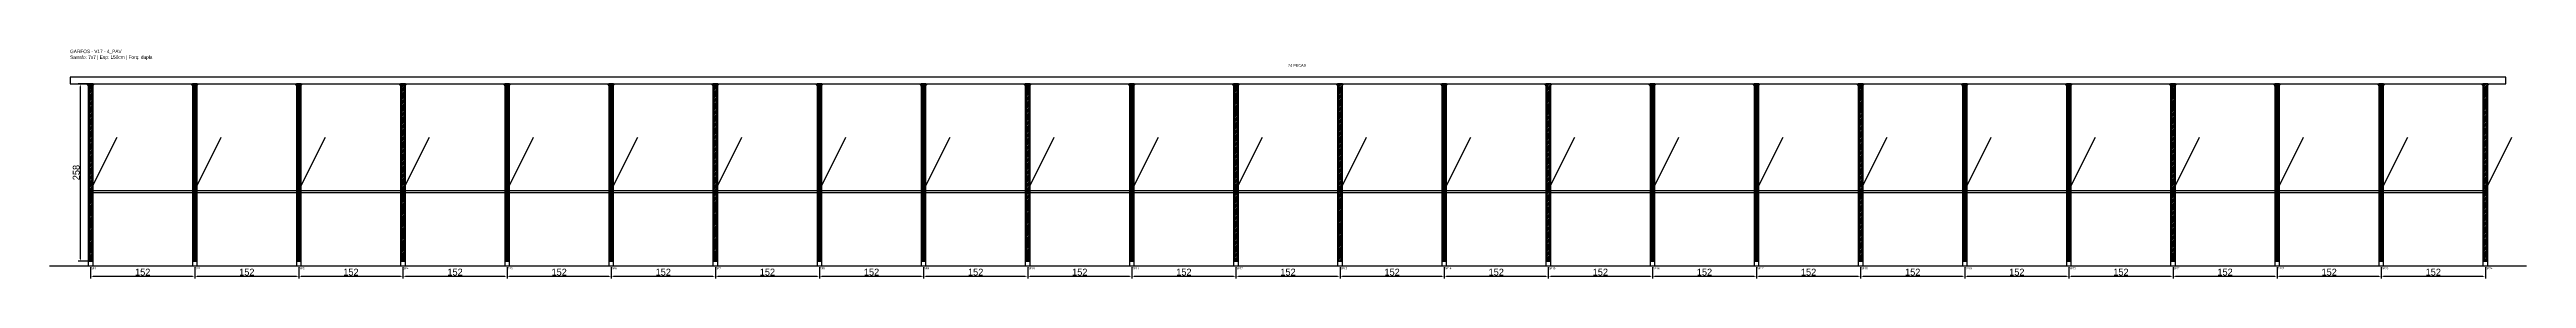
# Model space of a CAD drawing. Header units: metres. Extents: x -30 to 3585, y -25 to 308.
import ezdxf

# ---------------------------------------------------------------- set-up
doc = ezdxf.new("R2010")
doc.units = ezdxf.units.M
for name, color, linetype in [('BARRA_ANCORAGEM', 1, 'Continuous'), ('COTA', 241, 'Continuous'), ('GARFOS OK', 3, 'Continuous'), ('NOME DA VIGA', 6, 'Continuous'), ('SARR_7x7', 40, 'Continuous'), ('TIRAS REESCORAMENTO', 252, 'Continuous'), ('VIGAS', 3, 'Continuous')]:
    doc.layers.add(name, color=color, linetype=linetype)
doc.dimstyles.new('EZ DXF', dxfattribs={"dimtxt": 10, "dimasz": 3.5, "dimexe": 3, "dimexo": 1.5, "dimgap": 1, "dimtad": 1, "dimdec": 1, "dimdsep": 46, "dimcen": 2.5, "dimazin": 3, "dimtfac": 1, "dimtmove": 0, "dimatfit": 3})

msp = doc.modelspace()

# ---------------------------------------------------------------- hatches: boundary and pattern name
at = {"layer": 'COTA'}
h = msp.add_hatch(dxfattribs=at)
h.set_pattern_fill('ANSI31', scale=0.5)
h.paths.add_polyline_path([(26.5, 0), (33.5, 0), (33.5, 258), (26.5, 258)])
h = msp.add_hatch(dxfattribs=at)
h.set_pattern_fill('ANSI31', scale=0.5)
h.paths.add_polyline_path([(178.48, 0), (185.48, 0), (185.48, 258), (178.48, 258)])
h = msp.add_hatch(dxfattribs=at)
h.set_pattern_fill('ANSI31', scale=0.5)
h.paths.add_polyline_path([(330.45, 0), (337.45, 0), (337.45, 258), (330.45, 258)])
h = msp.add_hatch(dxfattribs=at)
h.set_pattern_fill('ANSI31', scale=0.5)
h.paths.add_polyline_path([(482.43, 0), (489.43, 0), (489.43, 258), (482.43, 258)])
h = msp.add_hatch(dxfattribs=at)
h.set_pattern_fill('ANSI31', scale=0.5)
h.paths.add_polyline_path([(634.41, 0), (641.41, 0), (641.41, 258), (634.41, 258)])
h = msp.add_hatch(dxfattribs=at)
h.set_pattern_fill('ANSI31', scale=0.5)
h.paths.add_polyline_path([(786.38, 0), (793.38, 0), (793.38, 258), (786.38, 258)])
h = msp.add_hatch(dxfattribs=at)
h.set_pattern_fill('ANSI31', scale=0.5)
h.paths.add_polyline_path([(938.36, 0), (945.36, 0), (945.36, 258), (938.36, 258)])
h = msp.add_hatch(dxfattribs=at)
h.set_pattern_fill('ANSI31', scale=0.5)
h.paths.add_polyline_path([(1090.34, 0), (1097.34, 0), (1097.34, 258), (1090.34, 258)])
h = msp.add_hatch(dxfattribs=at)
h.set_pattern_fill('ANSI31', scale=0.5)
h.paths.add_polyline_path([(1242.31, 0), (1249.31, 0), (1249.31, 258), (1242.31, 258)])
h = msp.add_hatch(dxfattribs=at)
h.set_pattern_fill('ANSI31', scale=0.5)
h.paths.add_polyline_path([(1394.29, 0), (1401.29, 0), (1401.29, 258), (1394.29, 258)])
h = msp.add_hatch(dxfattribs=at)
h.set_pattern_fill('ANSI31', scale=0.5)
h.paths.add_polyline_path([(1546.27, 0), (1553.27, 0), (1553.27, 258), (1546.27, 258)])
h = msp.add_hatch(dxfattribs=at)
h.set_pattern_fill('ANSI31', scale=0.5)
h.paths.add_polyline_path([(1698.24, 0), (1705.24, 0), (1705.24, 258), (1698.24, 258)])
h = msp.add_hatch(dxfattribs=at)
h.set_pattern_fill('ANSI31', scale=0.5)
h.paths.add_polyline_path([(1850.22, 0), (1857.22, 0), (1857.22, 258), (1850.22, 258)])
h = msp.add_hatch(dxfattribs=at)
h.set_pattern_fill('ANSI31', scale=0.5)
h.paths.add_polyline_path([(2002.2, 0), (2009.2, 0), (2009.2, 258), (2002.2, 258)])
h = msp.add_hatch(dxfattribs=at)
h.set_pattern_fill('ANSI31', scale=0.5)
h.paths.add_polyline_path([(2154.17, 0), (2161.17, 0), (2161.17, 258), (2154.17, 258)])
h = msp.add_hatch(dxfattribs=at)
h.set_pattern_fill('ANSI31', scale=0.5)
h.paths.add_polyline_path([(2306.15, 0), (2313.15, 0), (2313.15, 258), (2306.15, 258)])
h = msp.add_hatch(dxfattribs=at)
h.set_pattern_fill('ANSI31', scale=0.5)
h.paths.add_polyline_path([(2458.13, 0), (2465.13, 0), (2465.13, 258), (2458.13, 258)])
h = msp.add_hatch(dxfattribs=at)
h.set_pattern_fill('ANSI31', scale=0.5)
h.paths.add_polyline_path([(2610.1, 0), (2617.1, 0), (2617.1, 258), (2610.1, 258)])
h = msp.add_hatch(dxfattribs=at)
h.set_pattern_fill('ANSI31', scale=0.5)
h.paths.add_polyline_path([(2762.08, 0), (2769.08, 0), (2769.08, 258), (2762.08, 258)])
h = msp.add_hatch(dxfattribs=at)
h.set_pattern_fill('ANSI31', scale=0.5)
h.paths.add_polyline_path([(2914.06, 0), (2921.06, 0), (2921.06, 258), (2914.06, 258)])
h = msp.add_hatch(dxfattribs=at)
h.set_pattern_fill('ANSI31', scale=0.5)
h.paths.add_polyline_path([(3066.03, 0), (3073.03, 0), (3073.03, 258), (3066.03, 258)])
h = msp.add_hatch(dxfattribs=at)
h.set_pattern_fill('ANSI31', scale=0.5)
h.paths.add_polyline_path([(3218.01, 0), (3225.01, 0), (3225.01, 258), (3218.01, 258)])
h = msp.add_hatch(dxfattribs=at)
h.set_pattern_fill('ANSI31', scale=0.5)
h.paths.add_polyline_path([(3369.99, 0), (3376.99, 0), (3376.99, 258), (3369.99, 258)])
h = msp.add_hatch(dxfattribs=at)
h.set_pattern_fill('ANSI31', scale=0.5)
h.paths.add_polyline_path([(3521.96, 0), (3528.96, 0), (3528.96, 258), (3521.96, 258)])

# ---------------------------------------------------------------- linework, layer by layer
at = {"layer": 'BARRA_ANCORAGEM'}
for p, q in [((30, 103.2), (68.7, 180.6)), ((181.98, 103.2), (220.68, 180.6)), ((333.95, 103.2), (372.65, 180.6)), ((485.93, 103.2), (524.63, 180.6)), ((637.91, 103.2), (676.61, 180.6)), ((789.88, 103.2), (828.58, 180.6)), ((941.86, 103.2), (980.56, 180.6)), ((1093.84, 103.2), (1132.54, 180.6)), ((1245.81, 103.2), (1284.51, 180.6)), ((1397.79, 103.2), (1436.49, 180.6)), ((1549.77, 103.2), (1588.47, 180.6)), ((1701.74, 103.2), (1740.44, 180.6)), ((1853.72, 103.2), (1892.42, 180.6)), ((2005.7, 103.2), (2044.4, 180.6)), ((2157.67, 103.2), (2196.37, 180.6)), ((2309.65, 103.2), (2348.35, 180.6)), ((2461.63, 103.2), (2500.33, 180.6)), ((2613.6, 103.2), (2652.3, 180.6)), ((2765.58, 103.2), (2804.28, 180.6)), ((2917.56, 103.2), (2956.26, 180.6)), ((3069.53, 103.2), (3108.23, 180.6)), ((3221.51, 103.2), (3260.21, 180.6)), ((3373.49, 103.2), (3412.19, 180.6)), ((3525.46, 103.2), (3564.16, 180.6))]:
    msp.add_line(p, q, dxfattribs=at)
at = {"layer": 'GARFOS OK'}
for p, q in [((30, 251), (25, 258)), ((25, 258), (35, 258)), ((30, 251), (35, 258)), ((181.98, 251), (176.98, 258)), ((176.98, 258), (186.98, 258)), ((181.98, 251), (186.98, 258)), ((333.95, 251), (328.95, 258)), ((328.95, 258), (338.95, 258)), ((333.95, 251), (338.95, 258)), ((485.93, 251), (480.93, 258)), ((480.93, 258), (490.93, 258)), ((485.93, 251), (490.93, 258)), ((637.91, 251), (632.91, 258)), ((632.91, 258), (642.91, 258)), ((637.91, 251), (642.91, 258)), ((789.88, 251), (784.88, 258)), ((784.88, 258), (794.88, 258)), ((789.88, 251), (794.88, 258)), ((941.86, 251), (936.86, 258)), ((936.86, 258), (946.86, 258)), ((941.86, 251), (946.86, 258)), ((1093.84, 251), (1088.84, 258)), ((1088.84, 258), (1098.84, 258)), ((1093.84, 251), (1098.84, 258)), ((1245.81, 251), (1240.81, 258)), ((1240.81, 258), (1250.81, 258)), ((1245.81, 251), (1250.81, 258)), ((1397.79, 251), (1392.79, 258)), ((1392.79, 258), (1402.79, 258)), ((1397.79, 251), (1402.79, 258)), ((1549.77, 251), (1544.77, 258)), ((1544.77, 258), (1554.77, 258)), ((1549.77, 251), (1554.77, 258)), ((1701.74, 251), (1696.74, 258)), ((1696.74, 258), (1706.74, 258)), ((1701.74, 251), (1706.74, 258)), ((1853.72, 251), (1848.72, 258)), ((1848.72, 258), (1858.72, 258)), ((1853.72, 251), (1858.72, 258)), ((2005.7, 251), (2000.7, 258)), ((2000.7, 258), (2010.7, 258)), ((2005.7, 251), (2010.7, 258)), ((2157.67, 251), (2152.67, 258)), ((2152.67, 258), (2162.67, 258)), ((2157.67, 251), (2162.67, 258)), ((2309.65, 251), (2304.65, 258)), ((2304.65, 258), (2314.65, 258)), ((2309.65, 251), (2314.65, 258)), ((2461.63, 251), (2456.63, 258)), ((2456.63, 258), (2466.63, 258)), ((2461.63, 251), (2466.63, 258)), ((2613.6, 251), (2608.6, 258)), ((2608.6, 258), (2618.6, 258)), ((2613.6, 251), (2618.6, 258)), ((2765.58, 251), (2760.58, 258)), ((2760.58, 258), (2770.58, 258)), ((2765.58, 251), (2770.58, 258)), ((2917.56, 251), (2912.56, 258)), ((2912.56, 258), (2922.56, 258)), ((2917.56, 251), (2922.56, 258)), ((3069.53, 251), (3064.53, 258)), ((3064.53, 258), (3074.53, 258)), ((3069.53, 251), (3074.53, 258)), ((3221.51, 251), (3216.51, 258)), ((3216.51, 258), (3226.51, 258)), ((3221.51, 251), (3226.51, 258)), ((3373.49, 251), (3368.49, 258)), ((3368.49, 258), (3378.49, 258)), ((3373.49, 251), (3378.49, 258)), ((3525.46, 251), (3520.46, 258)), ((3520.46, 258), (3530.46, 258)), ((3525.46, 251), (3530.46, 258))]:
    msp.add_line(p, q, dxfattribs=at)
at = {"layer": 'GARFOS OK', "linetype": 'CONTINUOUS'}
msp.add_line((-30, -7), (3585.46, -7), dxfattribs=at)
at = {"layer": 'GARFOS OK'}
for points in [[(26.5, 0), (33.5, 0), (33.5, 258), (26.5, 258), (26.5, 0)], [(178.48, 0), (185.48, 0), (185.48, 258), (178.48, 258), (178.48, 0)], [(330.45, 0), (337.45, 0), (337.45, 258), (330.45, 258), (330.45, 0)], [(482.43, 0), (489.43, 0), (489.43, 258), (482.43, 258), (482.43, 0)], [(634.41, 0), (641.41, 0), (641.41, 258), (634.41, 258), (634.41, 0)], [(786.38, 0), (793.38, 0), (793.38, 258), (786.38, 258), (786.38, 0)], [(938.36, 0), (945.36, 0), (945.36, 258), (938.36, 258), (938.36, 0)], [(1090.34, 0), (1097.34, 0), (1097.34, 258), (1090.34, 258), (1090.34, 0)], [(1242.31, 0), (1249.31, 0), (1249.31, 258), (1242.31, 258), (1242.31, 0)], [(1394.29, 0), (1401.29, 0), (1401.29, 258), (1394.29, 258), (1394.29, 0)], [(1546.27, 0), (1553.27, 0), (1553.27, 258), (1546.27, 258), (1546.27, 0)], [(1698.24, 0), (1705.24, 0), (1705.24, 258), (1698.24, 258), (1698.24, 0)], [(1850.22, 0), (1857.22, 0), (1857.22, 258), (1850.22, 258), (1850.22, 0)], [(2002.2, 0), (2009.2, 0), (2009.2, 258), (2002.2, 258), (2002.2, 0)], [(2154.17, 0), (2161.17, 0), (2161.17, 258), (2154.17, 258), (2154.17, 0)], [(2306.15, 0), (2313.15, 0), (2313.15, 258), (2306.15, 258), (2306.15, 0)], [(2458.13, 0), (2465.13, 0), (2465.13, 258), (2458.13, 258), (2458.13, 0)], [(2610.1, 0), (2617.1, 0), (2617.1, 258), (2610.1, 258), (2610.1, 0)], [(2762.08, 0), (2769.08, 0), (2769.08, 258), (2762.08, 258), (2762.08, 0)], [(2914.06, 0), (2921.06, 0), (2921.06, 258), (2914.06, 258), (2914.06, 0)], [(3066.03, 0), (3073.03, 0), (3073.03, 258), (3066.03, 258), (3066.03, 0)], [(3218.01, 0), (3225.01, 0), (3225.01, 258), (3218.01, 258), (3218.01, 0)], [(3369.99, 0), (3376.99, 0), (3376.99, 258), (3369.99, 258), (3369.99, 0)], [(3521.96, 0), (3528.96, 0), (3528.96, 258), (3521.96, 258), (3521.96, 0)]]:
    msp.add_lwpolyline(points, dxfattribs=at)
at = {"layer": 'SARR_7x7'}
for points in [[(26.5, -7), (33.5, -7), (33.5, 0), (26.5, 0), (26.5, -7)], [(178.48, -7), (185.48, -7), (185.48, 0), (178.48, 0), (178.48, -7)], [(330.45, -7), (337.45, -7), (337.45, 0), (330.45, 0), (330.45, -7)], [(482.43, -7), (489.43, -7), (489.43, 0), (482.43, 0), (482.43, -7)], [(634.41, -7), (641.41, -7), (641.41, 0), (634.41, 0), (634.41, -7)], [(786.38, -7), (793.38, -7), (793.38, 0), (786.38, 0), (786.38, -7)], [(938.36, -7), (945.36, -7), (945.36, 0), (938.36, 0), (938.36, -7)], [(1090.34, -7), (1097.34, -7), (1097.34, 0), (1090.34, 0), (1090.34, -7)], [(1242.31, -7), (1249.31, -7), (1249.31, 0), (1242.31, 0), (1242.31, -7)], [(1394.29, -7), (1401.29, -7), (1401.29, 0), (1394.29, 0), (1394.29, -7)], [(1546.27, -7), (1553.27, -7), (1553.27, 0), (1546.27, 0), (1546.27, -7)], [(1698.24, -7), (1705.24, -7), (1705.24, 0), (1698.24, 0), (1698.24, -7)], [(1850.22, -7), (1857.22, -7), (1857.22, 0), (1850.22, 0), (1850.22, -7)], [(2002.2, -7), (2009.2, -7), (2009.2, 0), (2002.2, 0), (2002.2, -7)], [(2154.17, -7), (2161.17, -7), (2161.17, 0), (2154.17, 0), (2154.17, -7)], [(2306.15, -7), (2313.15, -7), (2313.15, 0), (2306.15, 0), (2306.15, -7)], [(2458.13, -7), (2465.13, -7), (2465.13, 0), (2458.13, 0), (2458.13, -7)], [(2610.1, -7), (2617.1, -7), (2617.1, 0), (2610.1, 0), (2610.1, -7)], [(2762.08, -7), (2769.08, -7), (2769.08, 0), (2762.08, 0), (2762.08, -7)], [(2914.06, -7), (2921.06, -7), (2921.06, 0), (2914.06, 0), (2914.06, -7)], [(3066.03, -7), (3073.03, -7), (3073.03, 0), (3066.03, 0), (3066.03, -7)], [(3218.01, -7), (3225.01, -7), (3225.01, 0), (3218.01, 0), (3218.01, -7)], [(3369.99, -7), (3376.99, -7), (3376.99, 0), (3369.99, 0), (3369.99, -7)], [(3521.96, -7), (3528.96, -7), (3528.96, 0), (3521.96, 0), (3521.96, -7)]]:
    msp.add_lwpolyline(points, dxfattribs=at)
at = {"layer": 'TIRAS REESCORAMENTO'}
for points in [[(30, 100), (181.98, 100), (181.98, 102.5), (30, 102.5), (30, 100)], [(181.98, 100), (333.95, 100), (333.95, 102.5), (181.98, 102.5), (181.98, 100)], [(333.95, 100), (485.93, 100), (485.93, 102.5), (333.95, 102.5), (333.95, 100)], [(485.93, 100), (637.91, 100), (637.91, 102.5), (485.93, 102.5), (485.93, 100)], [(637.91, 100), (789.88, 100), (789.88, 102.5), (637.91, 102.5), (637.91, 100)], [(789.88, 100), (941.86, 100), (941.86, 102.5), (789.88, 102.5), (789.88, 100)], [(941.86, 100), (1093.84, 100), (1093.84, 102.5), (941.86, 102.5), (941.86, 100)], [(1093.84, 100), (1245.81, 100), (1245.81, 102.5), (1093.84, 102.5), (1093.84, 100)], [(1245.81, 100), (1397.79, 100), (1397.79, 102.5), (1245.81, 102.5), (1245.81, 100)], [(1397.79, 100), (1549.77, 100), (1549.77, 102.5), (1397.79, 102.5), (1397.79, 100)], [(1549.77, 100), (1701.74, 100), (1701.74, 102.5), (1549.77, 102.5), (1549.77, 100)], [(1701.74, 100), (1853.72, 100), (1853.72, 102.5), (1701.74, 102.5), (1701.74, 100)], [(1853.72, 100), (2005.7, 100), (2005.7, 102.5), (1853.72, 102.5), (1853.72, 100)], [(2005.7, 100), (2157.67, 100), (2157.67, 102.5), (2005.7, 102.5), (2005.7, 100)], [(2157.67, 100), (2309.65, 100), (2309.65, 102.5), (2157.67, 102.5), (2157.67, 100)], [(2309.65, 100), (2461.63, 100), (2461.63, 102.5), (2309.65, 102.5), (2309.65, 100)], [(2461.63, 100), (2613.6, 100), (2613.6, 102.5), (2461.63, 102.5), (2461.63, 100)], [(2613.6, 100), (2765.58, 100), (2765.58, 102.5), (2613.6, 102.5), (2613.6, 100)], [(2765.58, 100), (2917.56, 100), (2917.56, 102.5), (2765.58, 102.5), (2765.58, 100)], [(2917.56, 100), (3069.53, 100), (3069.53, 102.5), (2917.56, 102.5), (2917.56, 100)], [(3069.53, 100), (3221.51, 100), (3221.51, 102.5), (3069.53, 102.5), (3069.53, 100)], [(3221.51, 100), (3373.49, 100), (3373.49, 102.5), (3221.51, 102.5), (3221.51, 100)], [(3373.49, 100), (3525.46, 100), (3525.46, 102.5), (3373.49, 102.5), (3373.49, 100)]]:
    msp.add_lwpolyline(points, dxfattribs=at)
at = {"layer": 'VIGAS'}
msp.add_lwpolyline([(0, 258), (3555.46, 258), (3555.46, 268), (0, 268), (0, 258)], dxfattribs=at)

# ---------------------------------------------------------------- texts
at = {"layer": 'NOME DA VIGA'}
for s, height, p in [('24 PECAS', 4, (1777.73, 283)), ('GF1', 3, (30, -12)), ('GF2', 3, (181.98, -12)), ('GF3', 3, (333.95, -12)), ('GF4', 3, (485.93, -12)), ('GF5', 3, (637.91, -12)), ('GF6', 3, (789.88, -12)), ('GF7', 3, (941.86, -12)), ('GF8', 3, (1093.84, -12)), ('GF9', 3, (1245.81, -12)), ('GF10', 3, (1397.79, -12)), ('GF11', 3, (1549.77, -12)), ('GF12', 3, (1701.74, -12)), ('GF13', 3, (1853.72, -12)), ('GF14', 3, (2005.7, -12)), ('GF15', 3, (2157.67, -12)), ('GF16', 3, (2309.65, -12)), ('GF17', 3, (2461.63, -12)), ('GF18', 3, (2613.6, -12)), ('GF19', 3, (2765.58, -12)), ('GF20', 3, (2917.56, -12)), ('GF21', 3, (3069.53, -12)), ('GF22', 3, (3221.51, -12)), ('GF23', 3, (3373.49, -12)), ('GF24', 3, (3525.46, -12))]:
    msp.add_text(s, height=height, dxfattribs=at).set_placement(p)
at = {"layer": 'NOME DA VIGA', "insert": (0, 293), "char_height": 5, "attachment_point": 7}
msp.add_mtext('GARFOS - V17 - 4_PAV\\PSarrafo: 7x7 | Esp: 150cm | Forq: dupla', dxfattribs=at)

# ---------------------------------------------------------------- dimensions: what is measured, and where the dimension line sits
at = {"layer": 'COTA'}
msp.add_linear_dim(base=(15, 0), p1=(30, 0), p2=(30, 258), angle=90, dimstyle='EZ DXF', dxfattribs=at).render()
for base, p1, p2 in [((30, -22), (30, -7), (181.98, -7)), ((181.98, -22), (181.98, -7), (333.95, -7)), ((333.95, -22), (333.95, -7), (485.93, -7)), ((485.93, -22), (485.93, -7), (637.91, -7)), ((637.91, -22), (637.91, -7), (789.88, -7)), ((789.88, -22), (789.88, -7), (941.86, -7)), ((941.86, -22), (941.86, -7), (1093.84, -7)), ((1093.84, -22), (1093.84, -7), (1245.81, -7)), ((1245.81, -22), (1245.81, -7), (1397.79, -7)), ((1397.79, -22), (1397.79, -7), (1549.77, -7)), ((1549.77, -22), (1549.77, -7), (1701.74, -7)), ((1701.74, -22), (1701.74, -7), (1853.72, -7)), ((1853.72, -22), (1853.72, -7), (2005.7, -7)), ((2005.7, -22), (2005.7, -7), (2157.67, -7)), ((2157.67, -22), (2157.67, -7), (2309.65, -7)), ((2309.65, -22), (2309.65, -7), (2461.63, -7)), ((2461.63, -22), (2461.63, -7), (2613.6, -7)), ((2613.6, -22), (2613.6, -7), (2765.58, -7)), ((2765.58, -22), (2765.58, -7), (2917.56, -7)), ((2917.56, -22), (2917.56, -7), (3069.53, -7)), ((3069.53, -22), (3069.53, -7), (3221.51, -7)), ((3221.51, -22), (3221.51, -7), (3373.49, -7)), ((3373.49, -22), (3373.49, -7), (3525.46, -7))]:
    msp.add_linear_dim(base=base, p1=p1, p2=p2, dimstyle='EZ DXF', dxfattribs=at).render()

doc.saveas('drawing.dxf')
